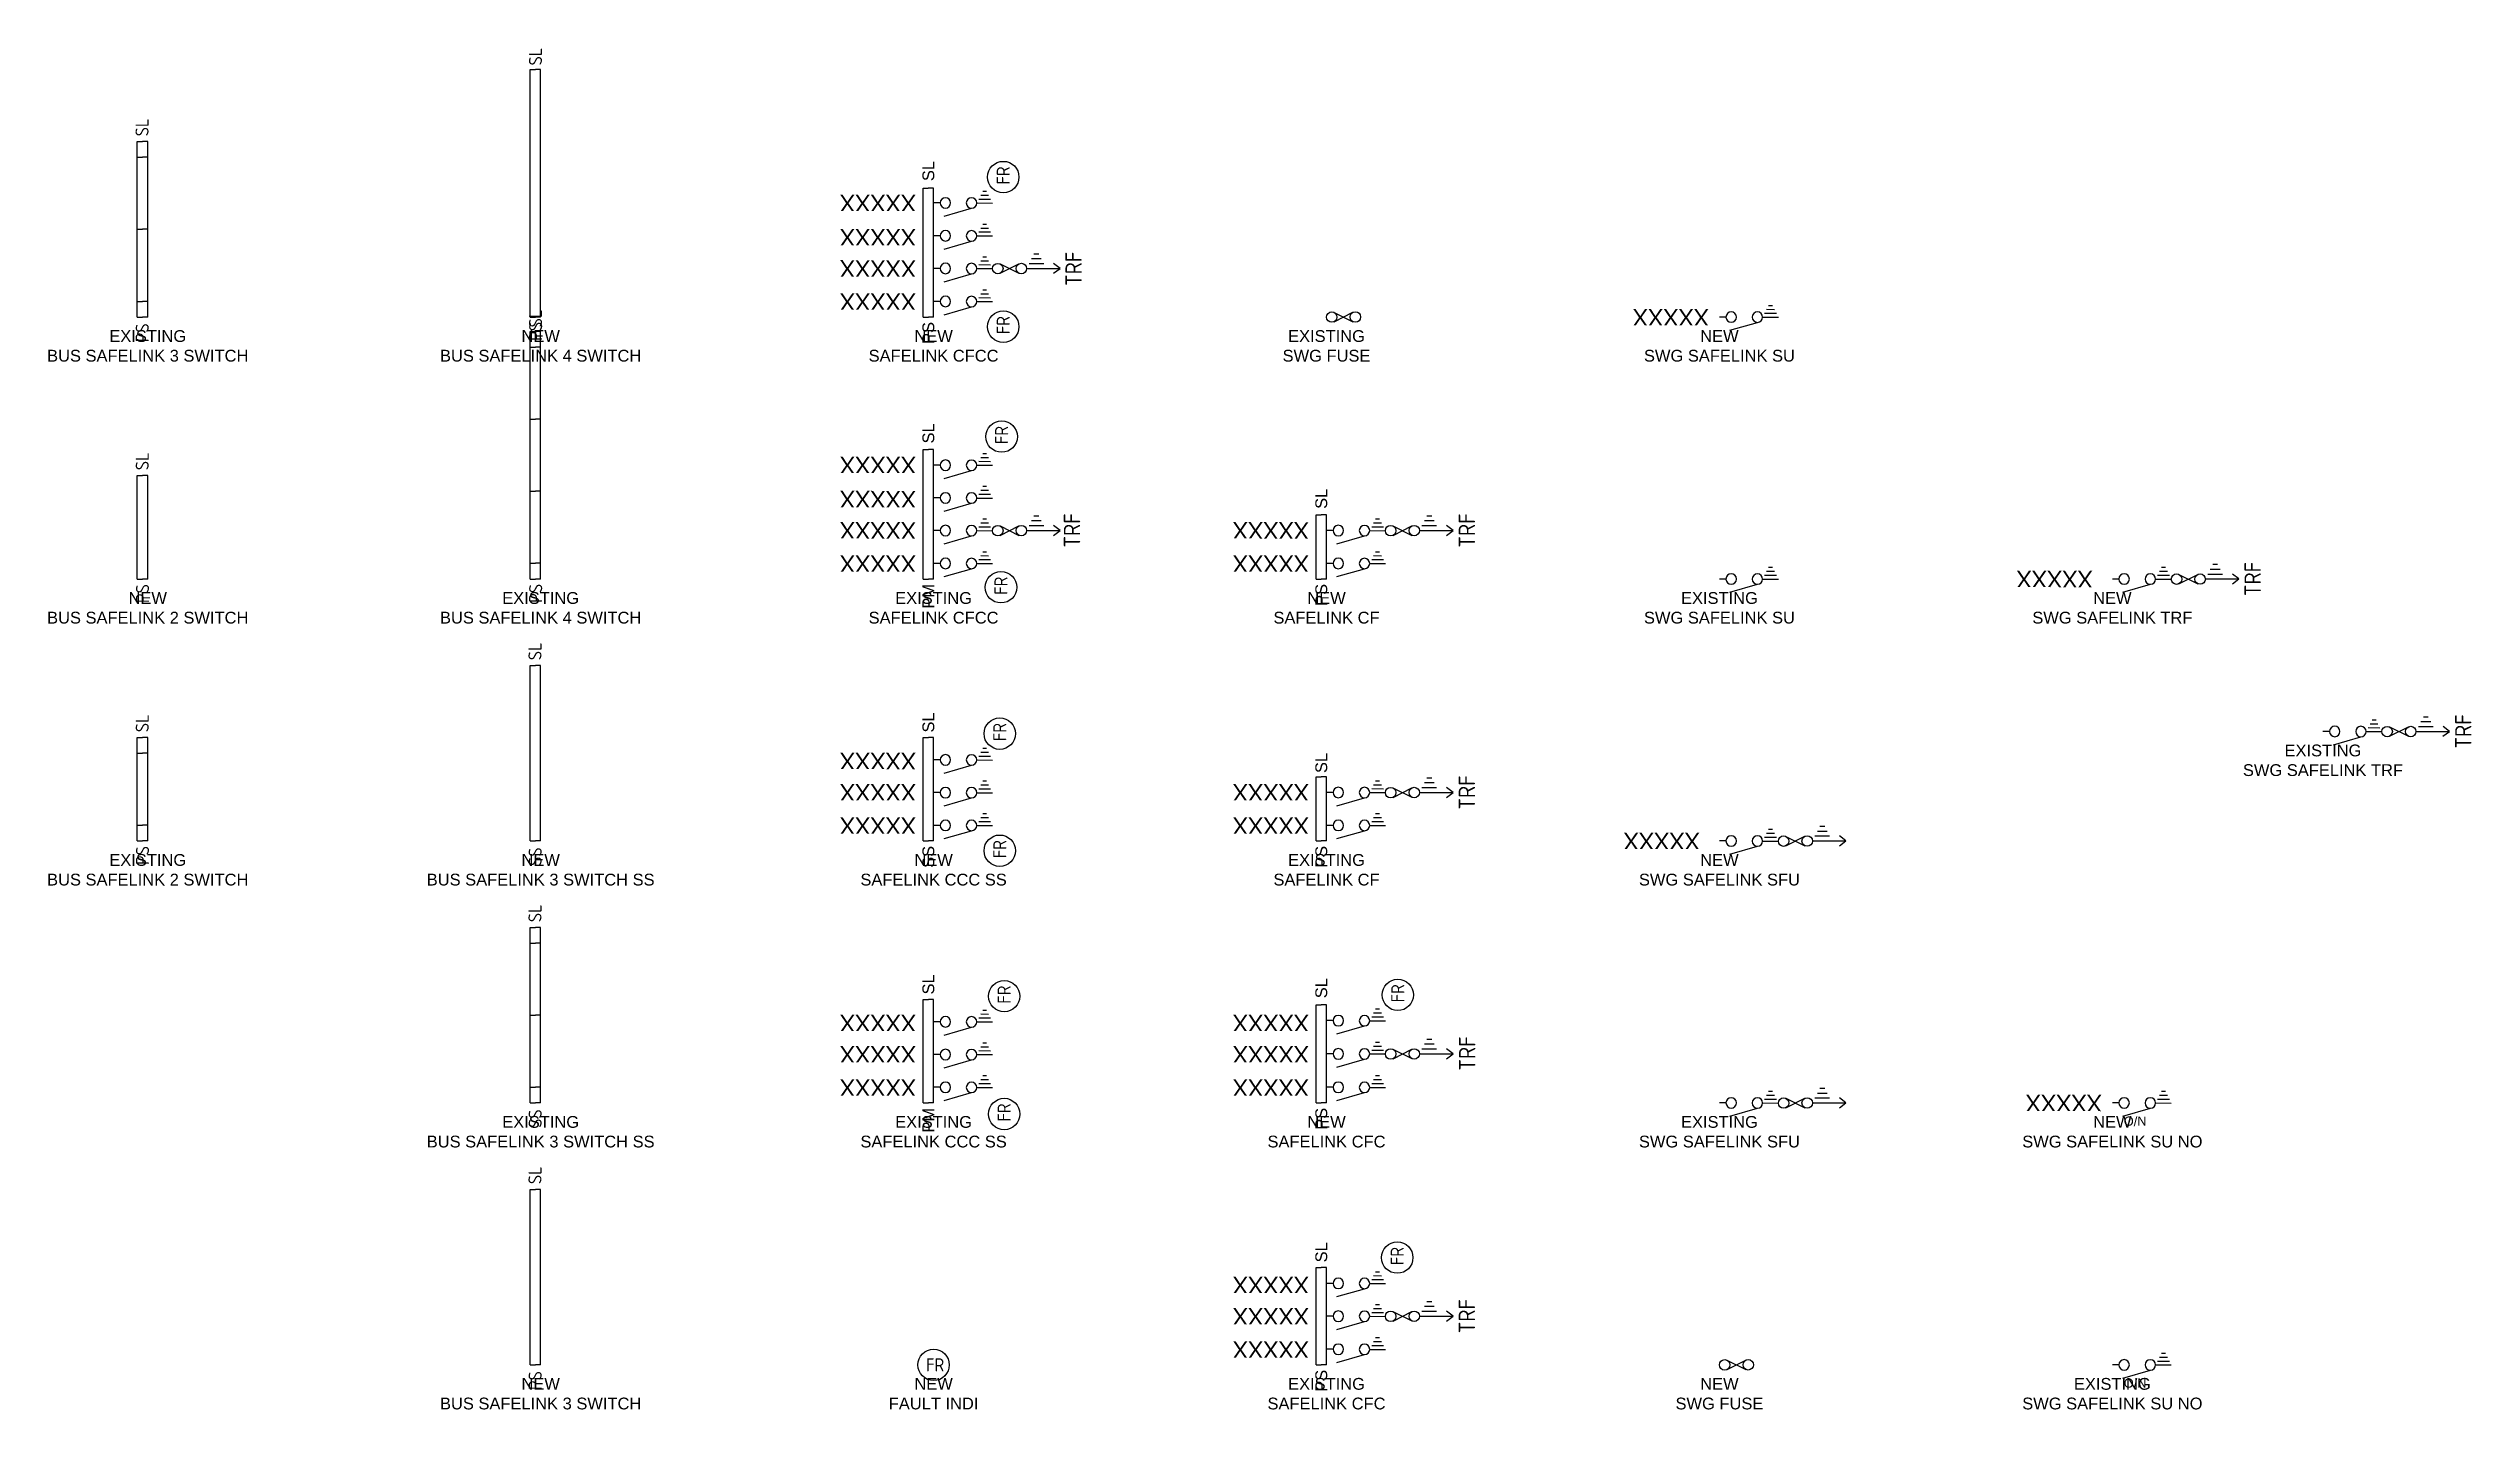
# Model space of a CAD drawing. Header units: metres. Extents: x -282 to 3977, y 160 to 949.
# Drawn here: x -230.6 to 139.4, y 404.3 to 612.1 of the extents above; entities that cross this region are included whole.
import ezdxf
from ezdxf.enums import TextEntityAlignment as Align

# ---------------------------------------------------------------- set-up
doc = ezdxf.new("R2010")
doc.units = ezdxf.units.M
doc.layers.get('0').update_dxf_attribs({"color": 6})
doc.layers.add('Equip_HV_EXT', color=7, linetype='Continuous')
doc.layers.add('Equip_HV_NEW', color=2, linetype='Continuous')
doc.styles.add('ARIAL', font='ARIAL.TTF', dxfattribs={"height": 2})
doc.styles.add('iecISOCP', font='isocp.shx')
doc.styles.add('IESYMBOL1', font='isocp.shx')
doc.styles.get("Standard").update_dxf_attribs({"font": 'ARIAL.TTF'})
doc.styles.add('SWG_LABEL', font='ARIAL.TTF', dxfattribs={"height": 2})
doc.styles.add('SWITCH_LABEL', font='ARIAL.TTF', dxfattribs={"height": 2.5})

msp = doc.modelspace()

# ---------------------------------------------------------------- texts
at = {"char_height": 1.8, "width": 40, "attachment_point": 2}
for s, insert in [('EXISTING\\PBUS SAFELINK 3 SWITCH', (-215.46, 569.08)), ('NEW\\PBUS SAFELINK 4 SWITCH', (-155.46, 569.08)), ('NEW\\PSAFELINK CFCC', (-95.46, 569.08)), ('EXISTING\\PSWG FUSE', (-35.46, 569.08)), ('NEW\\PSWG SAFELINK SU', (24.54, 569.08)), ('EXISTING\\PBUS SAFELINK 4 SWITCH', (-155.46, 529.08)), ('EXISTING\\PSAFELINK CFCC', (-95.46, 529.08)), ('EXISTING\\PSWG SAFELINK SU', (24.54, 529.08)), ('NEW\\PBUS SAFELINK 2 SWITCH', (-215.46, 529.08)), ('NEW\\PSAFELINK CF', (-35.46, 529.08)), ('NEW\\PSWG SAFELINK TRF', (84.54, 529.08)), ('EXISTING\\PSWG SAFELINK TRF', (116.7, 505.8)), ('EXISTING\\PBUS SAFELINK 2 SWITCH', (-215.46, 489.08)), ('NEW\\PBUS SAFELINK 3 SWITCH SS', (-155.46, 489.08)), ('NEW\\PSAFELINK CCC SS', (-95.46, 489.08)), ('EXISTING\\PSAFELINK CF', (-35.46, 489.08)), ('NEW\\PSWG SAFELINK SFU', (24.54, 489.08)), ('EXISTING\\PBUS SAFELINK 3 SWITCH SS', (-155.46, 449.08)), ('EXISTING\\PSAFELINK CCC SS', (-95.46, 449.08)), ('NEW\\PSAFELINK CFC', (-35.46, 449.08)), ('EXISTING\\PSWG SAFELINK SFU', (24.54, 449.08)), ('NEW\\PSWG SAFELINK SU NO', (84.54, 449.08)), ('NEW\\PBUS SAFELINK 3 SWITCH', (-155.46, 409.08)), ('NEW\\PFAULT INDI', (-95.46, 409.08)), ('EXISTING\\PSAFELINK CFC', (-35.46, 409.08)), ('NEW\\PSWG FUSE', (24.54, 409.08)), ('EXISTING\\PSWG SAFELINK SU NO', (84.54, 409.08))]:
    msp.add_mtext(s, dxfattribs=dict(at, insert=insert))

# ---------------------------------------------------------------- blocks, each defined once
blk = doc.blocks.new('FAULT_INDIC_SE')
blk.add_circle((0, 0), 2.4)
at = {"insert": (-1.15, 1), "char_height": 2, "width": 2.7042, "attachment_point": 1, "style": 'iecISOCP'}
blk.add_mtext('FR', dxfattribs=at)
blk = doc.blocks.new('SWG_SAFELINK_SU_EXT')
for p, q in [((6.9, 0.59), (8.7, 0.58)), ((7.2, 1.19), (8.4, 1.18)), ((7.5, 1.79), (8.1, 1.79)), ((1.6, -2.02), (5.8, -0.81)), ((6.6, -0.01), (9, -0.02))]:
    blk.add_line(p, q)
blk.add_lwpolyline([(1, 0), (0, 0)])
for points in [[(1.8, -0.8, 1), (1.8, 0.8, 1)], [(5.8, -0.81, 1), (5.8, 0.79, 1)]]:
    blk.add_lwpolyline(points, format="xyb", close=True)
at = {"style": 'SWITCH_LABEL', "flags": 8}
blk.add_attdef('ASSET_NUM', text='', height=2.5, rotation=179.9544, dxfattribs=at).set_placement((-1.6, -0.02), align=Align.MIDDLE_LEFT)
at = {"flags": 1}
blk.add_attdef('Z', (0, 0), '', height=0.2, dxfattribs=at)
at = {"flags": 9}
for tag, p in [('ACTUAL_STATUS', (0, -0.4)), ('CONSTRUCTED_VOLTAGE', (0, -0.6)), ('OPERATING_VOLTAGE', (0, -1)), ('ORIENTATION', (0, -1.2)), ('OWNED_BY', (0, -1.4)), ('STATE', (0, -1.8)), ('SWITCH_TYPE', (0, -2)), ('STREETNAME', (0, -2.6)), ('SUBURB', (0, -2.8)), ('NO_PHASES', (0, -0.8)), ('PARENT', (0, -1.6)), ('USAGE', (0, -2.2)), ('LOCATION', (0, -2.4)), ('NOTES', (0, -3))]:
    blk.add_attdef(tag, text='', height=0.2, dxfattribs=at).set_placement(p, align=Align.MIDDLE_LEFT)
at = {"style": 'SWITCH_LABEL', "flags": 9}
blk.add_attdef('STREET_CODE', text='', height=0.2, dxfattribs=at).set_placement((0, -0.2), align=Align.MIDDLE_LEFT)
blk = doc.blocks.new('*U265')
for p, q in [((-1.6, 0), (-1.6, 15.8)), ((-1.6, 15.8), (-0.8, 15.8)), ((0, 15.8), (-0.8, 15.8)), ((0, 0), (0, 15.8)), ((-1.6, 0), (-0.8, 0)), ((0, 0), (-0.8, 0))]:
    blk.add_line(p, q)
at = {"rotation": 90}
for p in [(10.78, 16.3), (10.78, -1.7)]:
    blk.add_blockref('FAULT_INDIC_SE', p, dxfattribs=at)
for p in [(0, 12.39), (0, 7.39), (0, 2.38)]:
    blk.add_blockref('SWG_SAFELINK_SU_EXT', p)
at = {"style": 'ARIAL'}
blk.add_attdef('SWG_TYPE', text='', height=1.8, rotation=90, dxfattribs=at).set_placement((-0.8, 16.56), align=Align.MIDDLE_LEFT)
at = {"style": 'SWG_LABEL', "flags": 8}
for tag, p in [('ASSET_NUM3', (-2.68, 12.21)), ('ASSET_NUM2', (-2.68, 7.43)), ('ASSET_NUM1', (-2.68, 2.35))]:
    blk.add_attdef(tag, text='', height=2.5, rotation=179.9544, dxfattribs=at).set_placement(p, align=Align.MIDDLE_LEFT)
at = {"style": 'ARIAL'}
blk.add_attdef('SUB_TYPE', text='', height=1.8, rotation=90, dxfattribs=at).set_placement((-0.8, -0.76), align=Align.MIDDLE_RIGHT)
blk = doc.blocks.new('SWG_SAFELINK_SU_NEW')
for p, q in [((6.9, 0.59), (8.7, 0.58)), ((7.2, 1.19), (8.4, 1.18)), ((7.5, 1.79), (8.1, 1.79)), ((1.6, -2.02), (5.8, -0.81)), ((6.6, -0.01), (9, -0.02))]:
    blk.add_line(p, q)
blk.add_lwpolyline([(1, 0), (0, 0)])
for points in [[(1.8, -0.8, 1), (1.8, 0.8, 1)], [(5.8, -0.81, 1), (5.8, 0.79, 1)]]:
    blk.add_lwpolyline(points, format="xyb", close=True)
at = {"style": 'SWITCH_LABEL', "flags": 8}
blk.add_attdef('ASSET_NUM', text='', height=2.5, rotation=179.9544, dxfattribs=at).set_placement((-1.6, -0.02), align=Align.MIDDLE_LEFT)
at = {"flags": 1}
blk.add_attdef('Z', (0, 0), '', height=0.2, rotation=90, dxfattribs=at)
at = {"flags": 9}
for tag, p in [('ACTUAL_STATUS', (0, -0.4)), ('CONSTRUCTED_VOLTAGE', (0, -0.6)), ('OPERATING_VOLTAGE', (0, -1)), ('ORIENTATION', (0, -1.2)), ('OWNED_BY', (0, -1.4)), ('STATE', (0, -1.8)), ('SWITCH_TYPE', (0, -2)), ('SUBURB', (0, -2.4)), ('STREETNAME', (0, -2.6)), ('NO_PHASES', (0, -0.8)), ('PARENT', (0, -1.6)), ('USAGE', (0, -2.2)), ('LOCATION', (0, -2.8)), ('NOTES', (0, -3))]:
    blk.add_attdef(tag, text='', height=0.2, dxfattribs=at).set_placement(p, align=Align.MIDDLE_LEFT)
at = {"style": 'SWITCH_LABEL', "flags": 9}
blk.add_attdef('STREET_CODE', text='', height=0.2, dxfattribs=at).set_placement((0, -0.2), align=Align.MIDDLE_LEFT)
blk = doc.blocks.new('*U266')
for p, q in [((-1.6, 0), (-1.6, 15.8)), ((-1.6, 15.8), (-0.8, 15.8)), ((0, 15.8), (-0.8, 15.8)), ((0, 0), (0, 15.8)), ((-1.6, 0), (-0.8, 0)), ((0, 0), (-0.8, 0))]:
    blk.add_line(p, q)
at = {"rotation": 90}
for p in [(10.11, 16.39), (10.11, -1.49)]:
    blk.add_blockref('FAULT_INDIC_SE', p, dxfattribs=at)
for p in [(0, 12.38), (0, 7.38), (0, 2.38)]:
    blk.add_blockref('SWG_SAFELINK_SU_NEW', p)
at = {"style": 'ARIAL'}
blk.add_attdef('SWG_TYPE', text='', height=1.8, rotation=90, dxfattribs=at).set_placement((-0.8, 16.56), align=Align.MIDDLE_LEFT)
at = {"style": 'SWG_LABEL', "flags": 8}
for tag, p in [('ASSET_NUM3', (-2.68, 12.21)), ('ASSET_NUM2', (-2.68, 7.43)), ('ASSET_NUM1', (-2.68, 2.35))]:
    blk.add_attdef(tag, text='', height=2.5, rotation=179.9544, dxfattribs=at).set_placement(p, align=Align.MIDDLE_LEFT)
at = {"flags": 1}
blk.add_attdef('Z', (0, 0), '', height=0.2, rotation=90, dxfattribs=at)
at = {"style": 'ARIAL'}
blk.add_attdef('SUB_TYPE', text='', height=1.8, rotation=90, dxfattribs=at).set_placement((-0.8, -0.76), align=Align.MIDDLE_RIGHT)
blk = doc.blocks.new('SWG_FUSE_EXT')
for points in [[(1.15, 0.72), (4.04, -0.71)], [(1.16, -0.72), (4.04, 0.73)]]:
    blk.add_lwpolyline(points)
for centre in [(0.8, 0), (4.4, 0.01)]:
    blk.add_circle(centre, 0.8)
blk = doc.blocks.new('SWG_SAFELINK_SFU_EXT')
for p, q in [((6.9, 0.59), (8.7, 0.58)), ((7.2, 1.19), (8.4, 1.18)), ((7.5, 1.79), (8.1, 1.79)), ((14.2, 0.01), (19.32, 0.01)), ((14.57, 0.76), (16.82, 0.76)), ((14.95, 1.51), (16.45, 1.51)), ((15.33, 2.26), (16.08, 2.26)), ((1.6, -2.02), (5.8, -0.81)), ((6.6, -0.01), (9, -0.02))]:
    blk.add_line(p, q)
for points in [[(1, 0), (0, 0)], [(18.32, -0.74), (19.32, 0.01), (18.33, 0.76)]]:
    blk.add_lwpolyline(points)
for points in [[(1.8, -0.8, 1), (1.8, 0.8, 1)], [(5.8, -0.81, 1), (5.8, 0.79, 1)]]:
    blk.add_lwpolyline(points, format="xyb", close=True)
blk.add_blockref('SWG_FUSE_EXT', (9, -0.02))
at = {"style": 'SWITCH_LABEL', "flags": 8}
blk.add_attdef('ASSET_NUM', text='', height=2.5, rotation=179.9544, dxfattribs=at).set_placement((-3, 0), align=Align.MIDDLE_LEFT)
at = {"flags": 1}
blk.add_attdef('Z', (0, 0), '', height=0.2, dxfattribs=at)
at = {"flags": 9}
for tag, p in [('ACTUAL_STATUS', (0, -0.4)), ('CONSTRUCTED_VOLTAGE', (0, -0.6)), ('OPERATING_VOLTAGE', (0, -1)), ('ORIENTATION', (0, -1.2)), ('OWNED_BY', (0, -1.4)), ('STATE', (0, -1.8)), ('SWITCH_TYPE', (0, -2)), ('STREETNAME', (0, -2.6)), ('SUBURB', (0, -2.8)), ('NO_PHASES', (0, -0.8)), ('PARENT', (0, -1.6)), ('USAGE', (0, -2.2)), ('LOCATION', (0, -2.4)), ('NOTES', (0, -3))]:
    blk.add_attdef(tag, text='', height=0.2, dxfattribs=at).set_placement(p, align=Align.MIDDLE_LEFT)
at = {"style": 'SWITCH_LABEL', "flags": 9}
blk.add_attdef('STREET_CODE', text='', height=0.2, dxfattribs=at).set_placement((0, -0.2), align=Align.MIDDLE_LEFT)
blk = doc.blocks.new('*U267')
for p, q in [((-1.6, 0), (-1.6, 19.8)), ((-1.6, 19.8), (-0.8, 19.8)), ((0, 19.8), (-0.8, 19.8)), ((0, 0), (0, 19.8)), ((-1.6, 0), (-0.8, 0)), ((0, 0), (-0.8, 0))]:
    blk.add_line(p, q)
at = {"rotation": 90}
for p in [(10.39, 21.75), (10.29, -1.26)]:
    blk.add_blockref('FAULT_INDIC_SE', p, dxfattribs=at)
for name, p in [('SWG_SAFELINK_SU_EXT', (0, 17.38)), ('SWG_SAFELINK_SU_EXT', (0, 12.38)), ('SWG_SAFELINK_SFU_EXT', (0, 7.4)), ('SWG_SAFELINK_SU_EXT', (0, 2.38))]:
    blk.add_blockref(name, p)
at = {"style": 'IESYMBOL1'}
blk.add_text('TRF', height=2.5, rotation=89.9826, dxfattribs=at).set_placement((21.14, 7.42), align=Align.MIDDLE_CENTER)
at = {"style": 'ARIAL'}
blk.add_attdef('SWG_TYPE', text='', height=1.8, rotation=90, dxfattribs=at).set_placement((-0.8, 20.69), align=Align.MIDDLE_LEFT)
at = {"style": 'SWG_LABEL', "flags": 8}
for tag, p in [('ASSET_NUM4', (-2.68, 17.43)), ('ASSET_NUM3', (-2.68, 12.21)), ('ASSET_NUM2', (-2.68, 7.43)), ('ASSET_NUM1', (-2.68, 2.35))]:
    blk.add_attdef(tag, text='', height=2.5, rotation=179.9544, dxfattribs=at).set_placement(p, align=Align.MIDDLE_LEFT)
at = {"flags": 1}
blk.add_attdef('Z', (0, 0), '', height=0.2, rotation=90, dxfattribs=at)
at = {"style": 'ARIAL'}
blk.add_attdef('SUB_TYPE', text='', height=1.8, rotation=90, dxfattribs=at).set_placement((-0.8, -0.76), align=Align.MIDDLE_RIGHT)
blk = doc.blocks.new('SWG_SAFELINK_SFU_NEW')
for p, q in [((6.9, 0.59), (8.7, 0.58)), ((7.2, 1.19), (8.4, 1.18)), ((7.5, 1.79), (8.1, 1.79)), ((14.2, 0.01), (19.32, 0.01)), ((14.57, 0.76), (16.82, 0.76)), ((14.95, 1.51), (16.45, 1.51)), ((15.33, 2.26), (16.08, 2.26)), ((1.6, -2.02), (5.8, -0.81)), ((6.6, -0.01), (9, -0.02))]:
    blk.add_line(p, q)
for points in [[(1, 0), (0, 0)], [(18.32, -0.74), (19.32, 0.01), (18.33, 0.76)]]:
    blk.add_lwpolyline(points)
for points in [[(1.8, -0.8, 1), (1.8, 0.8, 1)], [(5.8, -0.81, 1), (5.8, 0.79, 1)]]:
    blk.add_lwpolyline(points, format="xyb", close=True)
blk.add_blockref('SWG_FUSE_EXT', (9, -0.02))
at = {"style": 'SWITCH_LABEL', "flags": 8}
blk.add_attdef('ASSET_NUM', text='', height=2.5, rotation=179.9544, dxfattribs=at).set_placement((-3, 0), align=Align.MIDDLE_LEFT)
at = {"flags": 1}
blk.add_attdef('Z', (0, 0), '', height=0.2, dxfattribs=at)
at = {"flags": 9}
for tag, p in [('ACTUAL_STATUS', (0, -0.4)), ('CONSTRUCTED_VOLTAGE', (0, -0.6)), ('OPERATING_VOLTAGE', (0, -1)), ('ORIENTATION', (0, -1.2)), ('OWNED_BY', (0, -1.4)), ('STATE', (0, -1.8)), ('SWITCH_TYPE', (0, -2)), ('SUBURB', (0, -2.4)), ('STREETNAME', (0, -2.6)), ('NO_PHASES', (0, -0.8)), ('PARENT', (0, -1.6)), ('USAGE', (0, -2.2)), ('LOCATION', (0, -2.8)), ('NOTES', (0, -3))]:
    blk.add_attdef(tag, text='', height=0.2, dxfattribs=at).set_placement(p, align=Align.MIDDLE_LEFT)
at = {"style": 'SWITCH_LABEL', "flags": 9}
blk.add_attdef('STREET_CODE', text='', height=0.2, dxfattribs=at).set_placement((0, -0.2), align=Align.MIDDLE_LEFT)
blk = doc.blocks.new('*U268')
for p, q in [((-1.6, 0), (-1.61, 19.68)), ((-1.61, 19.68), (-0.81, 19.68)), ((-0.01, 19.68), (-0.81, 19.68)), ((0, 0), (-0.01, 19.68)), ((0, 0), (-0.8, 0)), ((-1.6, 0), (-0.8, 0))]:
    blk.add_line(p, q)
at = {"rotation": 90}
for p in [(10.64, 21.38), (10.64, -1.47)]:
    blk.add_blockref('FAULT_INDIC_SE', p, dxfattribs=at)
for name, p in [('SWG_SAFELINK_SU_NEW', (0, 17.43)), ('SWG_SAFELINK_SU_NEW', (0, 12.41)), ('SWG_SAFELINK_SFU_NEW', (0, 7.42)), ('SWG_SAFELINK_SU_NEW', (0, 2.38))]:
    blk.add_blockref(name, p)
at = {"style": 'IESYMBOL1'}
blk.add_text('TRF', height=2.5, rotation=89.9826, dxfattribs=at).set_placement((21.38, 7.37), align=Align.MIDDLE_CENTER)
at = {"style": 'ARIAL'}
blk.add_attdef('SWG_TYPE', text='', height=1.8, rotation=90, dxfattribs=at).set_placement((-0.8, 20.76), align=Align.MIDDLE_LEFT)
at = {"style": 'SWG_LABEL', "flags": 8}
for tag, p in [('ASSET_NUM4', (-2.68, 17.43)), ('ASSET_NUM3', (-2.68, 12.21)), ('ASSET_NUM2', (-2.68, 7.43)), ('ASSET_NUM1', (-2.68, 2.35))]:
    blk.add_attdef(tag, text='', height=2.5, rotation=179.9544, dxfattribs=at).set_placement(p, align=Align.MIDDLE_LEFT)
at = {"flags": 1}
blk.add_attdef('Z', (0, 0), '', height=0.2, rotation=90, dxfattribs=at)
at = {"style": 'ARIAL'}
blk.add_attdef('SUB_TYPE', text='', height=1.8, rotation=90, dxfattribs=at).set_placement((-0.8, -0.76), align=Align.MIDDLE_RIGHT)
blk = doc.blocks.new('*U258')
for p, q in [((-1.6, 13.4), (-1.6, 15.8)), ((-1.6, 15.8), (-0.8, 15.8)), ((0, 15.8), (-0.8, 15.8)), ((0, 13.4), (0, 15.8)), ((-1.6, 2.4), (-1.6, 13.4)), ((-1.6, 13.4), (-0.8, 13.4)), ((0, 13.4), (-0.8, 13.4)), ((0, 2.4), (0, 13.4)), ((-1.6, 0), (-1.6, 2.4)), ((-1.6, 2.4), (-0.8, 2.4)), ((-1.6, 0), (-0.8, 0)), ((0, 2.4), (-0.8, 2.4)), ((0, 0), (-0.8, 0)), ((0, 0), (0, 2.4))]:
    blk.add_line(p, q)
at = {"color": 7, "style": 'IESYMBOL1'}
for s, p in [('SL', (-0.84, 17.97, 19.97)), ('PS', (-0.8, -2.22, 19.97))]:
    blk.add_text(s, height=2, rotation=89.9826, dxfattribs=at).set_placement(p, align=Align.MIDDLE_CENTER)
blk = doc.blocks.new('*U257')
for p, q in [((-1.6, 13.4), (-1.6, 15.8)), ((-1.6, 15.8), (-0.8, 15.8)), ((0, 15.8), (-0.8, 15.8)), ((0, 13.4), (0, 15.8)), ((-1.6, 2.4), (-1.6, 13.4)), ((0, 2.4), (0, 13.4)), ((-1.6, 0), (-1.6, 2.4)), ((-1.6, 0), (-0.8, 0)), ((0, 0), (-0.8, 0)), ((0, 0), (0, 2.4))]:
    blk.add_line(p, q)
at = {"color": 7, "style": 'IESYMBOL1'}
for s, p in [('SL', (-0.84, 17.97, 19.97)), ('PS', (-0.8, -2.22, 19.97))]:
    blk.add_text(s, height=2, rotation=89.9826, dxfattribs=at).set_placement(p, align=Align.MIDDLE_CENTER)
blk = doc.blocks.new('*U259')
for p, q in [((-1.6, 24.4), (-1.6, 26.8)), ((-1.6, 26.8), (-0.8, 26.8)), ((0, 26.8), (-0.8, 26.8)), ((0, 24.4), (0, 26.8)), ((-1.6, 13.4), (-1.6, 24.4)), ((-1.6, 24.4), (-0.8, 24.4)), ((0, 24.4), (-0.8, 24.4)), ((0, 13.4), (0, 24.4)), ((-1.6, 2.4), (-1.6, 13.4)), ((-1.6, 13.4), (-0.8, 13.4)), ((0, 13.4), (-0.8, 13.4)), ((0, 2.4), (0, 13.4)), ((-1.6, 0), (-1.6, 2.4)), ((-1.6, 2.4), (-0.8, 2.4)), ((-1.6, 0), (-0.8, 0)), ((0, 2.4), (-0.8, 2.4)), ((0, 0), (-0.8, 0)), ((0, 0), (0, 2.4))]:
    blk.add_line(p, q)
at = {"color": 7, "style": 'IESYMBOL1'}
for s, p in [('SL', (-0.87, 28.96, 19.97)), ('PS', (-0.84, -2.4, 19.97))]:
    blk.add_text(s, height=2, rotation=89.9826, dxfattribs=at).set_placement(p, align=Align.MIDDLE_CENTER)
blk = doc.blocks.new('*U260')
for p, q in [((-1.6, 24.4), (-1.6, 26.8)), ((-1.6, 26.8), (-0.8, 26.8)), ((0, 26.8), (-0.8, 26.8)), ((0, 24.4), (0, 26.8)), ((-1.6, 13.4), (-1.6, 24.4)), ((0, 13.4), (0, 24.4)), ((-1.6, 2.4), (-1.6, 13.4)), ((0, 2.4), (0, 13.4)), ((-1.6, 0), (-1.6, 2.4)), ((-1.6, 0), (-0.8, 0)), ((0, 0), (-0.8, 0)), ((0, 0), (0, 2.4))]:
    blk.add_line(p, q)
at = {"color": 7, "style": 'IESYMBOL1'}
for s, p in [('SL', (-0.87, 28.96, 19.97)), ('PS', (-0.84, -2.4, 19.97))]:
    blk.add_text(s, height=2, rotation=89.9826, dxfattribs=at).set_placement(p, align=Align.MIDDLE_CENTER)
blk = doc.blocks.new('*U261')
for p, q in [((-1.6, 24.4), (-1.6, 26.8)), ((-1.6, 26.8), (-0.8, 26.8)), ((0, 26.8), (-0.8, 26.8)), ((0, 24.4), (0, 26.8)), ((-1.6, 13.4), (-1.6, 24.4)), ((-1.6, 24.4), (-0.8, 24.4)), ((0, 24.4), (-0.8, 24.4)), ((0, 13.4), (0, 24.4)), ((-1.6, 2.4), (-1.6, 13.4)), ((-1.6, 13.4), (-0.8, 13.4)), ((0, 13.4), (-0.8, 13.4)), ((0, 2.4), (0, 13.4)), ((-1.6, 0), (-1.6, 2.4)), ((-1.6, 2.4), (-0.8, 2.4)), ((-1.6, 0), (-0.8, 0)), ((0, 2.4), (-0.8, 2.4)), ((0, 0), (-0.8, 0)), ((0, 0), (0, 2.4))]:
    blk.add_line(p, q)
at = {"color": 7, "style": 'IESYMBOL1'}
for s, p in [('SL', (-0.87, 28.96, 19.97)), ('SS', (-0.84, -2.4, 19.97))]:
    blk.add_text(s, height=2, rotation=89.9826, dxfattribs=at).set_placement(p, align=Align.MIDDLE_CENTER)
blk = doc.blocks.new('*U262')
for p, q in [((-1.6, 24.4), (-1.6, 26.8)), ((-1.6, 26.8), (-0.8, 26.8)), ((0, 26.8), (-0.8, 26.8)), ((0, 24.4), (0, 26.8)), ((-1.6, 13.4), (-1.6, 24.4)), ((0, 13.4), (0, 24.4)), ((-1.6, 2.4), (-1.6, 13.4)), ((0, 2.4), (0, 13.4)), ((-1.6, 0), (-1.6, 2.4)), ((-1.6, 0), (-0.8, 0)), ((0, 0), (-0.8, 0)), ((0, 0), (0, 2.4))]:
    blk.add_line(p, q)
at = {"color": 7, "style": 'IESYMBOL1'}
for s, p in [('SL', (-0.87, 28.96, 19.97)), ('SS', (-0.84, -2.4, 19.97))]:
    blk.add_text(s, height=2, rotation=89.9826, dxfattribs=at).set_placement(p, align=Align.MIDDLE_CENTER)
blk = doc.blocks.new('*U263')
for p, q in [((-1.6, 35.4), (-1.6, 37.8)), ((-1.6, 37.8), (-0.8, 37.8)), ((0, 37.8), (-0.8, 37.8)), ((0, 35.4), (0, 37.8)), ((-1.6, 24.4), (-1.6, 35.4)), ((-1.6, 35.4), (-0.8, 35.4)), ((0, 35.4), (-0.8, 35.4)), ((0, 24.4), (0, 35.4)), ((-1.6, 13.4), (-1.6, 24.4)), ((-1.6, 24.4), (-0.8, 24.4)), ((0, 24.4), (-0.8, 24.4)), ((0, 13.4), (0, 24.4)), ((-1.6, 2.4), (-1.6, 13.4)), ((-1.6, 13.4), (-0.8, 13.4)), ((0, 13.4), (-0.8, 13.4)), ((0, 2.4), (0, 13.4)), ((-1.6, 0), (-1.6, 2.4)), ((-1.6, 2.4), (-0.8, 2.4)), ((-1.6, 0), (-0.8, 0)), ((0, 2.4), (-0.8, 2.4)), ((0, 0), (-0.8, 0)), ((0, 0), (0, 2.4))]:
    blk.add_line(p, q)
at = {"color": 7, "style": 'IESYMBOL1'}
for s, p in [('SL', (-0.79, 39.78, 19.97)), ('PS', (-0.76, -2.18, 19.97))]:
    blk.add_text(s, height=2, rotation=89.9826, dxfattribs=at).set_placement(p, align=Align.MIDDLE_CENTER)
blk = doc.blocks.new('*U264')
for p, q in [((-1.6, 35.4), (-1.6, 37.8)), ((-1.6, 37.8), (-0.8, 37.8)), ((0, 37.8), (-0.8, 37.8)), ((0, 35.4), (0, 37.8)), ((-1.6, 24.4), (-1.6, 35.4)), ((0, 24.4), (0, 35.4)), ((-1.6, 13.4), (-1.6, 24.4)), ((0, 13.4), (0, 24.4)), ((-1.6, 2.4), (-1.6, 13.4)), ((0, 2.4), (0, 13.4)), ((-1.6, 0), (-1.6, 2.4)), ((-1.6, 0), (-0.8, 0)), ((0, 0), (-0.8, 0)), ((0, 0), (0, 2.4))]:
    blk.add_line(p, q)
at = {"color": 7, "style": 'IESYMBOL1'}
for s, p in [('SL', (-0.79, 39.78, 19.97)), ('PS', (-0.76, -2.18, 19.97))]:
    blk.add_text(s, height=2, rotation=89.9826, dxfattribs=at).set_placement(p, align=Align.MIDDLE_CENTER)
blk = doc.blocks.new('*U272')
for p, q in [((-1.6, 0), (-1.6, 14.86)), ((-1.6, 14.86), (-0.8, 14.86)), ((0, 14.86), (-0.8, 14.86)), ((0, 0), (0, 14.86)), ((-1.6, 0), (-0.8, 0)), ((0, 0), (-0.8, 0))]:
    blk.add_line(p, q)
at = {"rotation": 90}
blk.add_blockref('FAULT_INDIC_SE', (10.8, 16.38), dxfattribs=at)
for name, p in [('SWG_SAFELINK_SU_EXT', (0, 12.44)), ('SWG_SAFELINK_SFU_EXT', (0, 7.43)), ('SWG_SAFELINK_SU_EXT', (0, 2.38))]:
    blk.add_blockref(name, p)
at = {"style": 'IESYMBOL1'}
blk.add_text('TRF', height=2.5, rotation=89.9826, dxfattribs=at).set_placement((21.43, 7.44), align=Align.MIDDLE_CENTER)
at = {"style": 'ARIAL'}
blk.add_attdef('SWG_TYPE', text='', height=1.8, rotation=90, dxfattribs=at).set_placement((-0.8, 15.65), align=Align.MIDDLE_LEFT)
at = {"style": 'SWG_LABEL', "flags": 8}
for tag, p in [('ASSET_NUM3', (-2.68, 12.21)), ('ASSET_NUM2', (-2.68, 7.43)), ('ASSET_NUM1', (-2.68, 2.35))]:
    blk.add_attdef(tag, text='', height=2.5, rotation=179.9544, dxfattribs=at).set_placement(p, align=Align.MIDDLE_LEFT)
at = {"flags": 1}
blk.add_attdef('Z', (0, 0), '', height=0.2, rotation=90, dxfattribs=at)
at = {"style": 'ARIAL'}
blk.add_attdef('SUB_TYPE', text='', height=1.8, rotation=90, dxfattribs=at).set_placement((-0.8, -0.76), align=Align.MIDDLE_RIGHT)
blk = doc.blocks.new('*U271')
for p, q in [((-1.6, 0), (-1.6, 14.98)), ((-1.6, 14.98), (-0.8, 14.98)), ((0, 14.98), (-0.8, 14.98)), ((0, 0), (0, 14.98)), ((-1.6, 0), (-0.8, 0)), ((0, 0), (-0.8, 0))]:
    blk.add_line(p, q)
at = {"rotation": 90}
blk.add_blockref('FAULT_INDIC_SE', (10.89, 16.5), dxfattribs=at)
for name, p in [('SWG_SAFELINK_SU_NEW', (0, 12.56)), ('SWG_SAFELINK_SFU_NEW', (0, 7.49)), ('SWG_SAFELINK_SU_NEW', (0, 2.38))]:
    blk.add_blockref(name, p)
at = {"style": 'IESYMBOL1'}
blk.add_text('TRF', height=2.5, rotation=89.9826, dxfattribs=at).set_placement((21.48, 7.55), align=Align.MIDDLE_CENTER)
at = {"style": 'ARIAL'}
blk.add_attdef('SWG_TYPE', text='', height=1.8, rotation=90, dxfattribs=at).set_placement((-0.8, 15.97), align=Align.MIDDLE_LEFT)
at = {"style": 'SWG_LABEL', "flags": 8}
for tag, p in [('ASSET_NUM3', (-2.68, 12.21)), ('ASSET_NUM2', (-2.68, 7.43)), ('ASSET_NUM1', (-2.68, 2.35))]:
    blk.add_attdef(tag, text='', height=2.5, rotation=179.9544, dxfattribs=at).set_placement(p, align=Align.MIDDLE_LEFT)
at = {"flags": 1}
blk.add_attdef('Z', (0, 0), '', height=0.2, rotation=90, dxfattribs=at)
at = {"style": 'ARIAL'}
blk.add_attdef('SUB_TYPE', text='', height=1.8, rotation=90, dxfattribs=at).set_placement((-0.8, -0.76), align=Align.MIDDLE_RIGHT)
blk = doc.blocks.new('*U270')
for p, q in [((-1.6, 0), (-1.6, 9.8)), ((-1.6, 9.8), (-0.8, 9.8)), ((0, 9.8), (-0.8, 9.8)), ((0, 0), (0, 9.8)), ((-1.6, 0), (-0.8, 0)), ((0, 0), (-0.8, 0))]:
    blk.add_line(p, q)
for name, p in [('SWG_SAFELINK_SFU_EXT', (0, 7.4)), ('SWG_SAFELINK_SU_EXT', (0, 2.38))]:
    blk.add_blockref(name, p)
at = {"style": 'IESYMBOL1'}
blk.add_text('TRF', height=2.5, rotation=89.9826, dxfattribs=at).set_placement((21.43, 7.41), align=Align.MIDDLE_CENTER)
at = {"style": 'ARIAL'}
blk.add_attdef('SWG_TYPE', text='', height=1.8, rotation=90, dxfattribs=at).set_placement((-0.8, 10.37), align=Align.MIDDLE_LEFT)
at = {"style": 'SWG_LABEL', "flags": 8}
for tag, p in [('ASSET_NUM2', (-2.68, 7.43)), ('ASSET_NUM1', (-2.68, 2.35))]:
    blk.add_attdef(tag, text='', height=2.5, rotation=179.9544, dxfattribs=at).set_placement(p, align=Align.MIDDLE_LEFT)
at = {"flags": 1}
blk.add_attdef('Z', (0, 0), '', height=0.2, rotation=90, dxfattribs=at)
at = {"style": 'ARIAL'}
blk.add_attdef('SUB_TYPE', text='', height=1.8, rotation=90, dxfattribs=at).set_placement((-0.8, -0.76), align=Align.MIDDLE_RIGHT)
blk = doc.blocks.new('*U269')
for p, q in [((-1.6, 0), (-1.6, 9.8)), ((-1.6, 9.8), (-0.8, 9.8)), ((0, 9.8), (-0.8, 9.8)), ((0, 0), (0, 9.8)), ((-1.6, 0), (-0.8, 0)), ((0, 0), (-0.8, 0))]:
    blk.add_line(p, q)
for name, p in [('SWG_SAFELINK_SFU_NEW', (0, 7.4)), ('SWG_SAFELINK_SU_NEW', (0, 2.38))]:
    blk.add_blockref(name, p)
at = {"style": 'IESYMBOL1'}
blk.add_text('TRF', height=2.5, rotation=89.9826, dxfattribs=at).set_placement((21.43, 7.41), align=Align.MIDDLE_CENTER)
at = {"style": 'ARIAL'}
blk.add_attdef('SWG_TYPE', text='', height=1.8, rotation=90, dxfattribs=at).set_placement((-0.8, 10.71), align=Align.MIDDLE_LEFT)
at = {"style": 'SWG_LABEL', "flags": 8}
for tag, p in [('ASSET_NUM2', (-2.68, 7.43)), ('ASSET_NUM1', (-2.68, 2.35))]:
    blk.add_attdef(tag, text='', height=2.5, rotation=179.9544, dxfattribs=at).set_placement(p, align=Align.MIDDLE_LEFT)
at = {"flags": 1}
blk.add_attdef('Z', (0, 0), '', height=0.2, rotation=90, dxfattribs=at)
at = {"style": 'ARIAL'}
blk.add_attdef('SUB_TYPE', text='', height=1.8, rotation=90, dxfattribs=at).set_placement((-0.8, -0.76), align=Align.MIDDLE_RIGHT)
blk = doc.blocks.new('SWG_FUSE_NEW')
for points in [[(1.15, 0.72), (4.04, -0.71)], [(1.16, -0.72), (4.04, 0.73)]]:
    blk.add_lwpolyline(points)
for centre in [(0.8, 0), (4.4, 0.01)]:
    blk.add_circle(centre, 0.8)
blk = doc.blocks.new('SWG_SAFELINK_SU_NO_EXT')
for p, q in [((6.9, 0.59), (8.7, 0.58)), ((7.2, 1.19), (8.4, 1.18)), ((7.5, 1.79), (8.1, 1.79)), ((1.6, -2.02), (5.8, -0.81)), ((6.6, -0.01), (9, -0.02))]:
    blk.add_line(p, q)
blk.add_lwpolyline([(1, 0), (0, 0)])
for points in [[(1.8, -0.8, 1), (1.8, 0.8, 1)], [(5.8, -0.81, 1), (5.8, 0.79, 1)]]:
    blk.add_lwpolyline(points, format="xyb", close=True)
at = {"insert": (5.22, -3.48), "char_height": 1.4, "width": 3.8863, "attachment_point": 1, "rotation": 180}
blk.add_mtext('{\\fArial|b0|i0|c0|p34;N/O}', dxfattribs=at)
at = {"style": 'SWITCH_LABEL', "flags": 8}
blk.add_attdef('ASSET_NUM', text='', height=2.5, rotation=179.9544, dxfattribs=at).set_placement((-1.6, -0.01), align=Align.MIDDLE_LEFT)
at = {"flags": 1}
blk.add_attdef('Z', (0, 0), '', height=0.2, dxfattribs=at)
at = {"flags": 9}
for tag, p in [('ACTUAL_STATUS', (0, -0.4)), ('CONSTRUCTED_VOLTAGE', (0, -0.6)), ('OPERATING_VOLTAGE', (0, -1)), ('ORIENTATION', (0, -1.2)), ('OWNED_BY', (0, -1.4)), ('STATE', (0, -1.8)), ('SWITCH_TYPE', (0, -2)), ('STREETNAME', (0, -2.6)), ('SUBURB', (0, -2.8)), ('NO_PHASES', (0, -0.8)), ('PARENT', (0, -1.6)), ('USAGE', (0, -2.2)), ('LOCATION', (0, -2.4)), ('NOTES', (0, -3))]:
    blk.add_attdef(tag, text='', height=0.2, dxfattribs=at).set_placement(p, align=Align.MIDDLE_LEFT)
at = {"style": 'SWITCH_LABEL', "flags": 9}
blk.add_attdef('STREET_CODE', text='', height=0.2, dxfattribs=at).set_placement((0, -0.2), align=Align.MIDDLE_LEFT)
blk = doc.blocks.new('SWG_SAFELINK_SU_NO_NEW')
for p, q in [((6.9, 0.59), (8.7, 0.58)), ((7.2, 1.19), (8.4, 1.18)), ((7.5, 1.79), (8.1, 1.79)), ((1.6, -2.02), (5.8, -0.81)), ((6.6, -0.01), (9, -0.02))]:
    blk.add_line(p, q)
blk.add_lwpolyline([(1, 0), (0, 0)])
for points in [[(1.8, -0.8, 1), (1.8, 0.8, 1)], [(5.8, -0.81, 1), (5.8, 0.79, 1)]]:
    blk.add_lwpolyline(points, format="xyb", close=True)
at = {"insert": (5.22, -3.48), "char_height": 1.4, "width": 3.8863, "attachment_point": 1, "rotation": 180}
blk.add_mtext('{\\fArial|b0|i0|c0|p34;N/O}', dxfattribs=at)
at = {"style": 'SWITCH_LABEL', "flags": 8}
blk.add_attdef('ASSET_NUM', text='', height=2.5, rotation=179.9544, dxfattribs=at).set_placement((-1.6, -0.02), align=Align.MIDDLE_LEFT)
at = {"flags": 1}
blk.add_attdef('Z', (0, 0), '', height=0.2, dxfattribs=at)
at = {"flags": 9}
for tag, p in [('ACTUAL_STATUS', (0, -0.4)), ('CONSTRUCTED_VOLTAGE', (0, -0.6)), ('OPERATING_VOLTAGE', (0, -1)), ('ORIENTATION', (0, -1.2)), ('OWNED_BY', (0, -1.4)), ('STATE', (0, -1.8)), ('SWITCH_TYPE', (0, -2)), ('SUBURB', (0, -2.4)), ('STREETNAME', (0, -2.6)), ('NO_PHASES', (0, -0.8)), ('PARENT', (0, -1.6)), ('USAGE', (0, -2.2)), ('LOCATION', (0, -2.8)), ('NOTES', (0, -3))]:
    blk.add_attdef(tag, text='', height=0.2, dxfattribs=at).set_placement(p, align=Align.MIDDLE_LEFT)
at = {"style": 'SWITCH_LABEL', "flags": 9}
blk.add_attdef('STREET_CODE', text='', height=0.2, dxfattribs=at).set_placement((0, -0.2), align=Align.MIDDLE_LEFT)
blk = doc.blocks.new('SWG_SAFELINK_TRF_EXT')
blk.add_blockref('SWG_SAFELINK_SFU_EXT', (0, 0))
at = {"style": 'IESYMBOL1'}
blk.add_text('TRF', height=2.5, rotation=89.9826, dxfattribs=at).set_placement((21.43, 0.01), align=Align.MIDDLE_CENTER)
blk = doc.blocks.new('SWG_SAFELINK_TRF_NEW')
blk.add_blockref('SWG_SAFELINK_SFU_NEW', (0, 0)).add_auto_attribs({'ASSET_NUM': 'XXXXX'})
at = {"style": 'IESYMBOL1'}
blk.add_text('TRF', height=2.5, rotation=89.9826, dxfattribs=at).set_placement((21.43, 0.01), align=Align.MIDDLE_CENTER)

# ---------------------------------------------------------------- block references
at = {"layer": 'Equip_HV_EXT'}
for name, p in [('*U259', (-215.46, 571.08)), ('*U263', (-155.46, 531.08)), ('SWG_FUSE_EXT', (-35.46, 571.08)), ('SWG_SAFELINK_SU_EXT', (24.54, 531.08)), ('*U258', (-215.46, 491.08)), ('SWG_SAFELINK_TRF_EXT', (116.7, 507.8)), ('*U261', (-155.46, 451.08)), ('SWG_SAFELINK_SFU_EXT', (24.54, 451.08)), ('SWG_SAFELINK_SU_NO_EXT', (84.54, 411.08))]:
    msp.add_blockref(name, p, dxfattribs=at)
ref = msp.add_blockref('*U267', (-95.46, 531.08), dxfattribs=at)
ref.add_attrib('ASSET_NUM1', 'XXXXX', dxfattribs={"layer": '0', "height": 2.5, "rotation": 179.9544, "style": 'SWG_LABEL'}).set_placement((-98.14, 533.44), align=Align.MIDDLE_LEFT)
ref.add_attrib('ASSET_NUM2', 'XXXXX', dxfattribs={"layer": '0', "height": 2.5, "rotation": 179.9544, "style": 'SWG_LABEL'}).set_placement((-98.14, 538.51), align=Align.MIDDLE_LEFT)
ref.add_attrib('ASSET_NUM3', 'XXXXX', dxfattribs={"layer": '0', "height": 2.5, "rotation": 179.9544, "style": 'SWG_LABEL'}).set_placement((-98.14, 543.29), align=Align.MIDDLE_LEFT)
ref.add_attrib('ASSET_NUM4', 'XXXXX', dxfattribs={"layer": '0', "height": 2.5, "rotation": 179.9544, "style": 'SWG_LABEL'}).set_placement((-98.14, 548.51), align=Align.MIDDLE_LEFT)
ref.add_attrib('SUB_TYPE', 'PM', dxfattribs={"layer": '0', "height": 1.8, "rotation": 90, "style": 'ARIAL'}).set_placement((-96.26, 530.33), align=Align.MIDDLE_RIGHT)
ref.add_attrib('SWG_TYPE', 'SL', dxfattribs={"layer": '0', "height": 1.8, "rotation": 90, "style": 'ARIAL'}).set_placement((-96.26, 551.78), align=Align.MIDDLE_LEFT)
ref = msp.add_blockref('*U270', (-35.46, 491.08), dxfattribs=at)
ref.add_attrib('ASSET_NUM1', 'XXXXX', dxfattribs={"layer": '0', "height": 2.5, "rotation": 179.9544, "style": 'SWG_LABEL'}).set_placement((-38.14, 493.44), align=Align.MIDDLE_LEFT)
ref.add_attrib('ASSET_NUM2', 'XXXXX', dxfattribs={"layer": '0', "height": 2.5, "rotation": 179.9544, "style": 'SWG_LABEL'}).set_placement((-38.14, 498.51), align=Align.MIDDLE_LEFT)
ref.add_attrib('SUB_TYPE', 'PS', dxfattribs={"layer": '0', "height": 1.8, "rotation": 90, "style": 'ARIAL'}).set_placement((-36.26, 490.33), align=Align.MIDDLE_RIGHT)
ref.add_attrib('SWG_TYPE', 'SL', dxfattribs={"layer": '0', "height": 1.8, "rotation": 90, "style": 'ARIAL'}).set_placement((-36.26, 501.45), align=Align.MIDDLE_LEFT)
ref = msp.add_blockref('*U265', (-95.46, 451.08), dxfattribs=at)
ref.add_attrib('ASSET_NUM1', 'XXXXX', dxfattribs={"layer": '0', "height": 2.5, "rotation": 179.9544, "style": 'SWG_LABEL'}).set_placement((-98.14, 453.44), align=Align.MIDDLE_LEFT)
ref.add_attrib('ASSET_NUM2', 'XXXXX', dxfattribs={"layer": '0', "height": 2.5, "rotation": 179.9544, "style": 'SWG_LABEL'}).set_placement((-98.14, 458.51), align=Align.MIDDLE_LEFT)
ref.add_attrib('ASSET_NUM3', 'XXXXX', dxfattribs={"layer": '0', "height": 2.5, "rotation": 179.9544, "style": 'SWG_LABEL'}).set_placement((-98.14, 463.29), align=Align.MIDDLE_LEFT)
ref.add_attrib('SUB_TYPE', 'PM', dxfattribs={"layer": '0', "height": 1.8, "rotation": 90, "style": 'ARIAL'}).set_placement((-96.26, 450.33), align=Align.MIDDLE_RIGHT)
ref.add_attrib('SWG_TYPE', 'SL', dxfattribs={"layer": '0', "height": 1.8, "rotation": 90, "style": 'ARIAL'}).set_placement((-96.26, 467.64), align=Align.MIDDLE_LEFT)
ref = msp.add_blockref('*U272', (-35.46, 411.08), dxfattribs=at)
ref.add_attrib('ASSET_NUM1', 'XXXXX', dxfattribs={"layer": '0', "height": 2.5, "rotation": 179.9544, "style": 'SWG_LABEL'}).set_placement((-38.14, 413.44), align=Align.MIDDLE_LEFT)
ref.add_attrib('ASSET_NUM2', 'XXXXX', dxfattribs={"layer": '0', "height": 2.5, "rotation": 179.9544, "style": 'SWG_LABEL'}).set_placement((-38.14, 418.51), align=Align.MIDDLE_LEFT)
ref.add_attrib('ASSET_NUM3', 'XXXXX', dxfattribs={"layer": '0', "height": 2.5, "rotation": 179.9544, "style": 'SWG_LABEL'}).set_placement((-38.14, 423.29), align=Align.MIDDLE_LEFT)
ref.add_attrib('SUB_TYPE', 'PS', dxfattribs={"layer": '0', "height": 1.8, "rotation": 90, "style": 'ARIAL'}).set_placement((-36.26, 410.33), align=Align.MIDDLE_RIGHT)
ref.add_attrib('SWG_TYPE', 'SL', dxfattribs={"layer": '0', "height": 1.8, "rotation": 90, "style": 'ARIAL'}).set_placement((-36.26, 426.73), align=Align.MIDDLE_LEFT)
at = {"layer": 'Equip_HV_NEW'}
for name, p in [('*U264', (-155.46, 571.08)), ('*U257', (-215.46, 531.08)), ('SWG_SAFELINK_TRF_NEW', (84.54, 531.08)), ('*U262', (-155.46, 491.08)), ('*U260', (-155.46, 411.08)), ('FAULT_INDIC_SE', (-95.46, 411.08)), ('SWG_FUSE_NEW', (24.54, 411.08))]:
    msp.add_blockref(name, p, dxfattribs=at)
ref = msp.add_blockref('*U268', (-95.46, 571.08), dxfattribs=at)
ref.add_attrib('ASSET_NUM1', 'XXXXX', dxfattribs={"layer": '0', "height": 2.5, "rotation": 179.9544, "style": 'SWG_LABEL'}).set_placement((-98.14, 573.44), align=Align.MIDDLE_LEFT)
ref.add_attrib('ASSET_NUM2', 'XXXXX', dxfattribs={"layer": '0', "height": 2.5, "rotation": 179.9544, "style": 'SWG_LABEL'}).set_placement((-98.14, 578.51), align=Align.MIDDLE_LEFT)
ref.add_attrib('ASSET_NUM3', 'XXXXX', dxfattribs={"layer": '0', "height": 2.5, "rotation": 179.9544, "style": 'SWG_LABEL'}).set_placement((-98.14, 583.29), align=Align.MIDDLE_LEFT)
ref.add_attrib('ASSET_NUM4', 'XXXXX', dxfattribs={"layer": '0', "height": 2.5, "rotation": 179.9544, "style": 'SWG_LABEL'}).set_placement((-98.14, 588.51), align=Align.MIDDLE_LEFT)
ref.add_attrib('SUB_TYPE', 'PS', dxfattribs={"layer": '0', "height": 1.8, "rotation": 90, "style": 'ARIAL'}).set_placement((-96.26, 570.33), align=Align.MIDDLE_RIGHT)
ref.add_attrib('SWG_TYPE', 'SL', dxfattribs={"layer": '0', "height": 1.8, "rotation": 90, "style": 'ARIAL'}).set_placement((-96.26, 591.84), align=Align.MIDDLE_LEFT)
ref = msp.add_blockref('SWG_SAFELINK_SU_NEW', (24.54, 571.08), dxfattribs=at)
ref.add_attrib('ASSET_NUM', 'XXXXX', dxfattribs={"layer": '0', "height": 2.5, "rotation": 179.9544, "style": 'SWITCH_LABEL'}).set_placement((22.94, 571.07), align=Align.MIDDLE_LEFT)
ref = msp.add_blockref('*U269', (-35.46, 531.08), dxfattribs=at)
ref.add_attrib('ASSET_NUM1', 'XXXXX', dxfattribs={"layer": '0', "height": 2.5, "rotation": 179.9544, "style": 'SWG_LABEL'}).set_placement((-38.14, 533.44), align=Align.MIDDLE_LEFT)
ref.add_attrib('ASSET_NUM2', 'XXXXX', dxfattribs={"layer": '0', "height": 2.5, "rotation": 179.9544, "style": 'SWG_LABEL'}).set_placement((-38.14, 538.51), align=Align.MIDDLE_LEFT)
ref.add_attrib('SUB_TYPE', 'PS', dxfattribs={"layer": '0', "height": 1.8, "rotation": 90, "style": 'ARIAL'}).set_placement((-36.26, 530.33), align=Align.MIDDLE_RIGHT)
ref.add_attrib('SWG_TYPE', 'SL', dxfattribs={"layer": '0', "height": 1.8, "rotation": 90, "style": 'ARIAL'}).set_placement((-36.26, 541.79), align=Align.MIDDLE_LEFT)
ref = msp.add_blockref('*U266', (-95.46, 491.08), dxfattribs=at)
ref.add_attrib('ASSET_NUM1', 'XXXXX', dxfattribs={"layer": '0', "height": 2.5, "rotation": 179.9544, "style": 'SWG_LABEL'}).set_placement((-98.14, 493.44), align=Align.MIDDLE_LEFT)
ref.add_attrib('ASSET_NUM2', 'XXXXX', dxfattribs={"layer": '0', "height": 2.5, "rotation": 179.9544, "style": 'SWG_LABEL'}).set_placement((-98.14, 498.51), align=Align.MIDDLE_LEFT)
ref.add_attrib('ASSET_NUM3', 'XXXXX', dxfattribs={"layer": '0', "height": 2.5, "rotation": 179.9544, "style": 'SWG_LABEL'}).set_placement((-98.14, 503.29), align=Align.MIDDLE_LEFT)
ref.add_attrib('SUB_TYPE', 'SS', dxfattribs={"layer": '0', "height": 1.8, "rotation": 90, "style": 'ARIAL'}).set_placement((-96.26, 490.33), align=Align.MIDDLE_RIGHT)
ref.add_attrib('SWG_TYPE', 'SL', dxfattribs={"layer": '0', "height": 1.8, "rotation": 90, "style": 'ARIAL'}).set_placement((-96.26, 507.64), align=Align.MIDDLE_LEFT)
ref = msp.add_blockref('SWG_SAFELINK_SFU_NEW', (24.54, 491.08), dxfattribs=at)
ref.add_attrib('ASSET_NUM', 'XXXXX', dxfattribs={"layer": '0', "height": 2.5, "rotation": 179.9544, "style": 'SWITCH_LABEL'}).set_placement((21.54, 491.08), align=Align.MIDDLE_LEFT)
ref = msp.add_blockref('*U271', (-35.46, 451.08), dxfattribs=at)
ref.add_attrib('ASSET_NUM1', 'XXXXX', dxfattribs={"layer": '0', "height": 2.5, "rotation": 179.9544, "style": 'SWG_LABEL'}).set_placement((-38.14, 453.44), align=Align.MIDDLE_LEFT)
ref.add_attrib('ASSET_NUM2', 'XXXXX', dxfattribs={"layer": '0', "height": 2.5, "rotation": 179.9544, "style": 'SWG_LABEL'}).set_placement((-38.14, 458.51), align=Align.MIDDLE_LEFT)
ref.add_attrib('ASSET_NUM3', 'XXXXX', dxfattribs={"layer": '0', "height": 2.5, "rotation": 179.9544, "style": 'SWG_LABEL'}).set_placement((-38.14, 463.29), align=Align.MIDDLE_LEFT)
ref.add_attrib('SUB_TYPE', 'PS', dxfattribs={"layer": '0', "height": 1.8, "rotation": 90, "style": 'ARIAL'}).set_placement((-36.26, 450.33), align=Align.MIDDLE_RIGHT)
ref.add_attrib('SWG_TYPE', 'SL', dxfattribs={"layer": '0', "height": 1.8, "rotation": 90, "style": 'ARIAL'}).set_placement((-36.26, 467.06), align=Align.MIDDLE_LEFT)
ref = msp.add_blockref('SWG_SAFELINK_SU_NO_NEW', (84.54, 451.08), dxfattribs=at)
ref.add_attrib('ASSET_NUM', 'XXXXX', dxfattribs={"layer": '0', "height": 2.5, "rotation": 179.9544, "style": 'SWITCH_LABEL'}).set_placement((82.94, 451.07), align=Align.MIDDLE_LEFT)

msp.set_redraw_order([(e.dxf.handle, doc.entitydb.next_handle()) for e in msp.query("TEXT MTEXT ATTDEF DIMENSION ARC_DIMENSION")])  # texts and dimensions are drawn at this point

doc.saveas('drawing.dxf')
